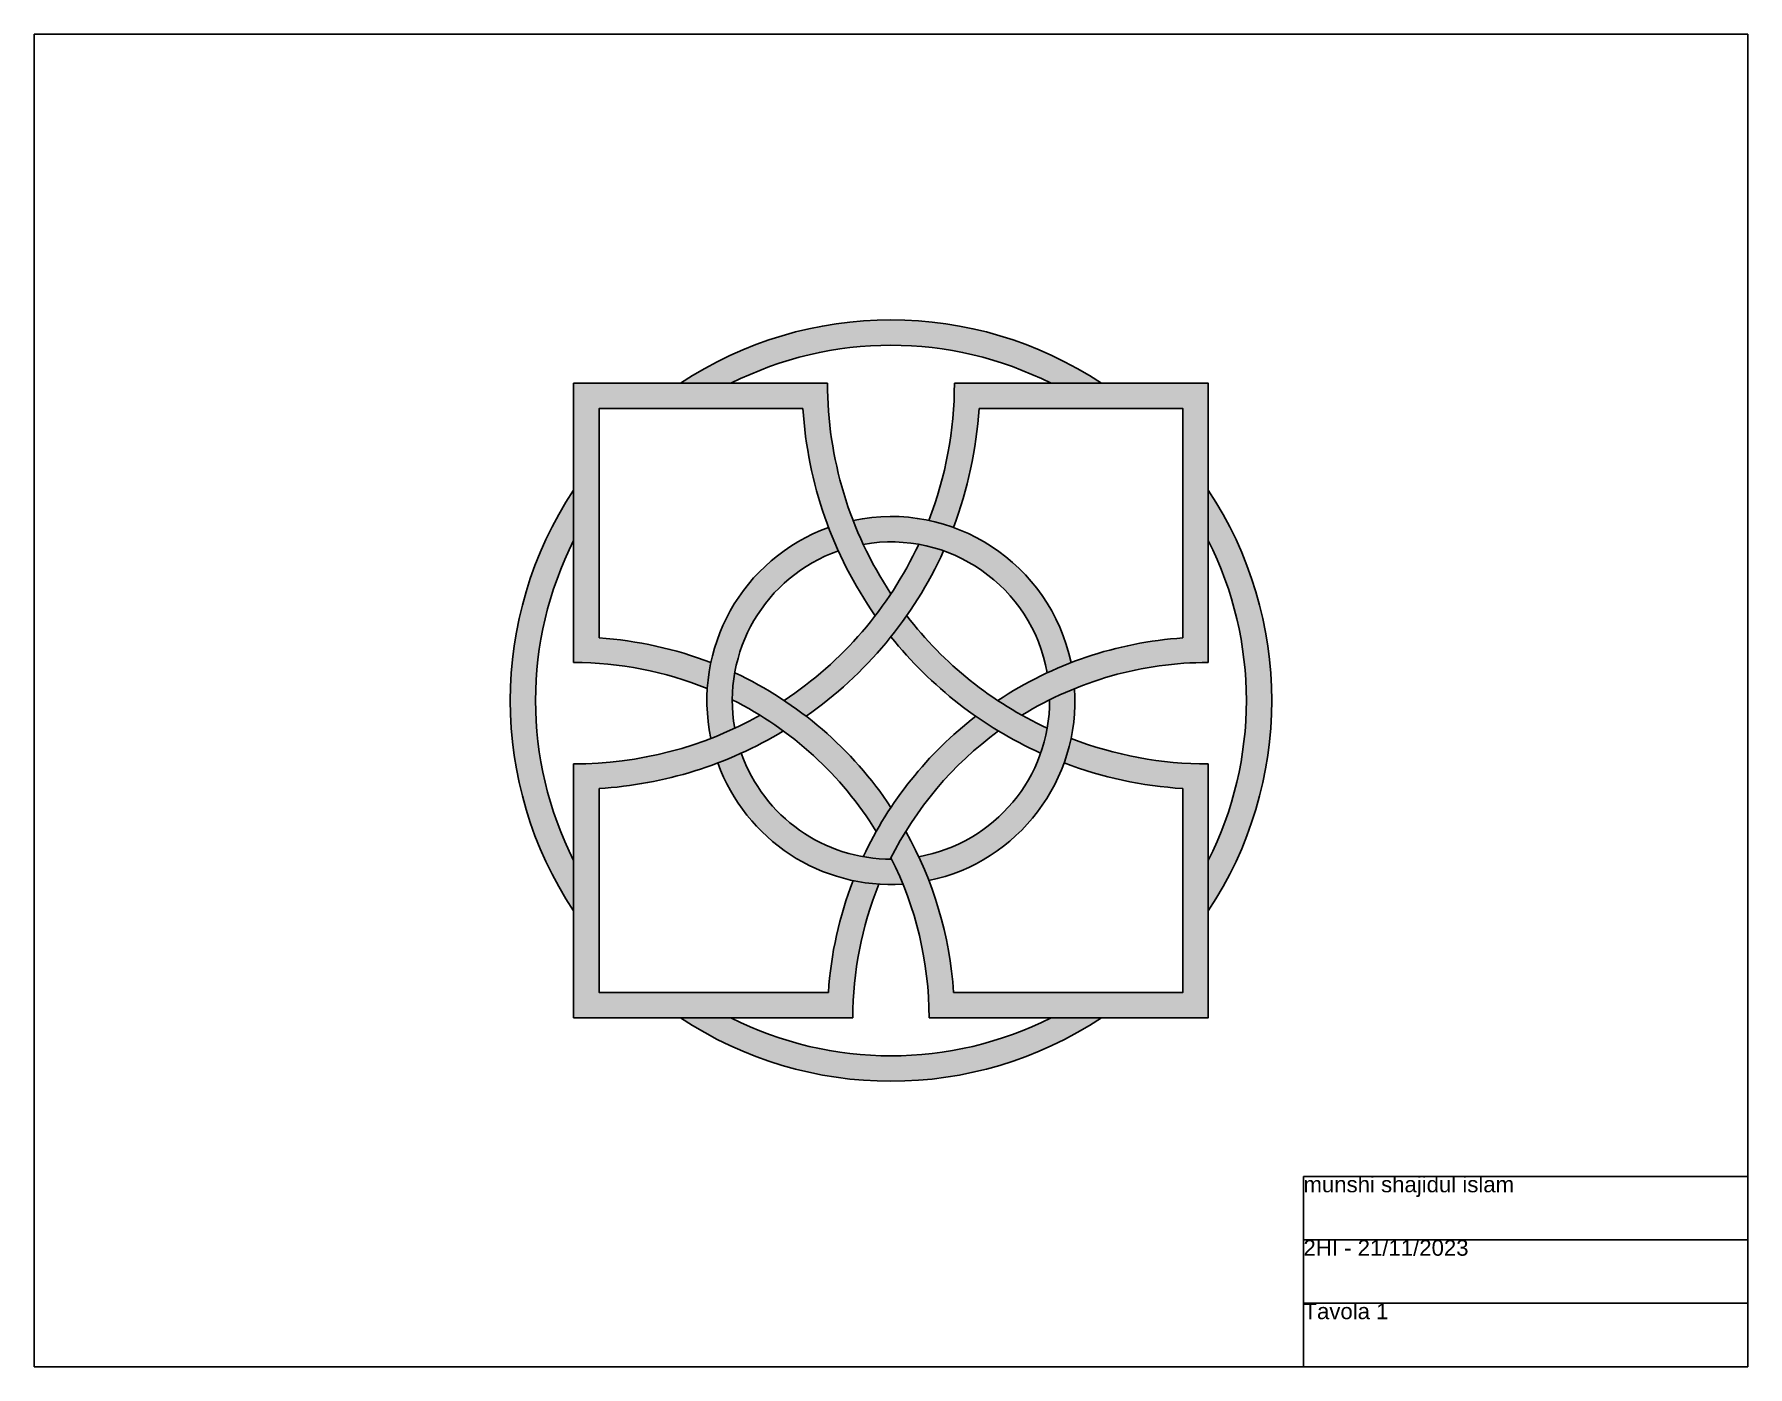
# Model space of a CAD drawing. Header units: millimetres. Extents: x 125 to 2789, y -715 to 698.
# Drawn here: x 1034.7 to 1304.7, y 88.8 to 298.8 of the extents above; entities that cross this region are included whole.
import ezdxf

# ---------------------------------------------------------------- set-up
doc = ezdxf.new("R2010")
doc.units = ezdxf.units.MM
doc.layers.add('squadratura', color=7, linetype='Continuous')
doc.styles.get("Standard").update_dxf_attribs({"font": 'arial.ttf'})

msp = doc.modelspace()

# ---------------------------------------------------------------- texts
at = {"layer": 'squadratura', "char_height": 2.5, "attachment_point": 1}
for s, insert in [('munshi shajidul islam', (1234.65, 118.82)), ('2HI - 21/11/2023', (1234.65, 108.82)), ('Tavola 1', (1234.65, 98.82))]:
    msp.add_mtext_dynamic_manual_height_columns(s, width=70, gutter_width=12.5, heights=[0], dxfattribs=dict(at, insert=insert))

# ---------------------------------------------------------------- hatches: boundary and pattern name
at = {"true_color": 0x000000}
h = msp.add_hatch(color=18, dxfattribs=at)
h.dxf.hatch_style = 1
h.paths.add_polyline_path([(1119.65, 219.04), (1119.65, 226.99, 0.301511), (1119.65, 160.66), (1119.65, 168.61, -0.237915)])
h.paths.add_polyline_path([(1194.87, 243.82), (1202.82, 243.82, 0.301511), (1136.49, 243.82), (1144.44, 243.82, -0.237915)])
h.paths.add_polyline_path([(1219.65, 226.99), (1219.65, 219.04, -0.237915), (1219.65, 168.61), (1219.65, 160.66, 0.301511)])
h.paths.add_polyline_path([(1202.82, 143.82), (1194.87, 143.82, -0.237915), (1144.44, 143.82), (1136.49, 143.82, 0.301511)])
at = {"true_color": 0xcd2027}
h = msp.add_hatch(color=242, dxfattribs=at)
h.dxf.hatch_style = 1
h.paths.add_polyline_path([(1123.65, 239.82), (1155.78, 239.82, 0.137569), (1167.17, 207.19, 0.01776), (1169.65, 210.66, -0.147477), (1159.65, 243.82), (1119.65, 243.82), (1119.65, 199.82, -0.096695), (1140.72, 195.71, -0.035551), (1141.28, 199.79, 0.075625), (1123.65, 203.69)])
at = {"true_color": 0x22346e}
h = msp.add_hatch(color=159, dxfattribs=at)
h.dxf.hatch_style = 1
h.paths.add_polyline_path([(1152.71, 189.02, 0.019854), (1149.02, 191.5, -0.128582), (1119.65, 183.82), (1119.65, 143.82), (1163.65, 143.82, -0.096695), (1167.77, 164.89, -0.035551), (1163.69, 165.45, 0.075625), (1159.79, 147.82), (1123.65, 147.82), (1123.65, 179.95, 0.120653)])
h.paths.add_polyline_path([(1183.53, 239.82), (1215.65, 239.82), (1215.65, 203.69, 0.130475), (1186.49, 193.82, 0.018543), (1190.28, 191.5, -0.138906), (1219.65, 199.82), (1219.65, 243.82), (1179.65, 243.82, -0.092422), (1175.62, 222.2, -0.034662), (1179.49, 221.11, 0.075225)])
at = {"true_color": 0x000000}
h = msp.add_hatch(color=18, dxfattribs=at)
h.dxf.hatch_style = 1
h.paths.add_polyline_path([(1161.36, 217.41, -0.01565), (1159.82, 221.11, 0.37418), (1141.28, 187.86, 0.017049), (1145.04, 189.46, -0.367342)])
h.paths.add_polyline_path([(1163.69, 222.2, 0.017049), (1165.29, 218.44, -0.414214), (1194.27, 198.19, -0.017049), (1198.03, 199.79, 0.414214)])
h.paths.add_polyline_path([(1198.59, 195.71, 0.0193), (1194.65, 193.93, -0.36493), (1174.02, 169.21, -0.017049), (1175.62, 165.45, 0.373167)])
h.paths.add_polyline_path([(1146.07, 185.53, -0.01565), (1142.37, 183.99, 0.334183), (1171.54, 164.89, 0.0193), (1169.76, 168.83, -0.319505)])
h = msp.add_hatch(color=7)
h.dxf.hatch_style = 1
h.paths.add_polyline_path([(1177.95, 217.41, 0.040682), (1174.02, 218.44, -0.137935), (1152.82, 193.82, -0.01776), (1156.29, 191.34, 0.134793)])
h.paths.add_polyline_path([(1186.59, 189.02, -0.01664), (1183.02, 191.34, 0.119881), (1165.29, 169.21, 0.042812), (1169.54, 168.83, -0.119697)])
at = {"true_color": 0x58ba48}
h = msp.add_hatch(color=85, dxfattribs=at)
h.dxf.hatch_style = 1
h.paths.add_polyline_path([(1172.13, 207.19, -0.016188), (1169.65, 203.87, 0.118347), (1193.24, 185.53, 0.040682), (1194.27, 189.46, -0.119881)])
h.paths.add_polyline_path([(1145.04, 198.19, 0.042812), (1144.65, 193.93, -0.139884), (1167.33, 173.2, -0.018543), (1169.65, 176.99, 0.137935)])
at = {"true_color": 0xcd2027}
h = msp.add_hatch(color=242, dxfattribs=at)
h.dxf.hatch_style = 1
h.paths.add_polyline_path([(1171.97, 173.2, 0.02124), (1169.65, 169.04, -0.11732), (1175.65, 143.82), (1219.65, 143.82), (1219.65, 183.82, -0.092422), (1198.03, 187.86, -0.034662), (1196.94, 183.99, 0.075225), (1215.65, 179.95), (1215.65, 147.82), (1179.52, 147.82, 0.111662)])

# ---------------------------------------------------------------- linework, layer by layer
for points in [[(1159.65, 243.82), (1119.65, 243.82), (1119.65, 199.82)], [(1219.65, 199.82), (1219.65, 243.82), (1179.65, 243.82)], [(1155.78, 239.82), (1123.65, 239.82), (1123.65, 203.69)], [(1215.65, 203.69), (1215.65, 239.82), (1183.53, 239.82)], [(1119.65, 183.82), (1119.65, 143.82), (1163.65, 143.82)], [(1175.65, 143.82), (1219.65, 143.82), (1219.65, 183.82)], [(1123.65, 179.95), (1123.65, 147.82), (1159.79, 147.82)], [(1179.52, 147.82), (1215.65, 147.82), (1215.65, 179.95)]]:
    msp.add_lwpolyline(points)
for centre, radius, start, end in [((1169.65, 193.82), 60, 56.4427, 123.5573), ((1169.65, 193.82), 56, 63.2345, 116.7655), ((1219.65, 243.82), 60, 180, 213.5573), ((1119.65, 243.82), 60, 338.8784, 0), ((1219.65, 243.82), 64, 183.5833, 214.9152), ((1119.65, 243.82), 64, 339.2088, 356.4167), ((1169.65, 193.82), 60, 146.4427, 213.5573), ((1169.65, 193.82), 60, 326.4427, 33.5573), ((1169.65, 193.82), 29, 11.878, 101.878), ((1169.65, 193.82), 56, 153.2345, 206.7655), ((1169.65, 193.82), 29, 109.8187, 191.878), ((1169.65, 193.82), 25, 10.0573, 100.0573), ((1169.65, 193.82), 56, 333.2345, 26.7655), ((1169.65, 193.82), 25, 109.3758, 190.0573), ((1119.65, 243.82), 60, 303.5573, 334.9715), ((1119.65, 243.82), 64, 304.9152, 335.6224), ((1219.65, 243.82), 60, 217.6272, 244.9715), ((1119.65, 143.82), 60, 68.8784, 86.1774), ((1219.65, 243.82), 64, 218.6248, 245.6224), ((1219.65, 143.82), 60, 93.8226, 123.5573), ((1119.65, 143.82), 56, 67.9077, 90), ((1219.65, 143.82), 56, 90, 121.6326), ((1119.65, 143.82), 60, 33.5573, 64.9715), ((1169.65, 193.82), 29, 281.878, 3.7337), ((1119.65, 143.82), 56, 31.6326, 63.4849), ((1169.65, 193.82), 25, 280.0573, 0.2516), ((1119.65, 243.82), 60, 270, 299.3081), ((1119.65, 243.82), 64, 273.5833, 301.1019), ((1219.65, 143.82), 60, 127.6272, 154.9715), ((1219.65, 143.82), 56, 126.1823, 153.4849), ((1219.65, 243.82), 60, 248.8784, 270), ((1169.65, 193.82), 29, 199.8187, 273.7337), ((1169.65, 193.82), 25, 199.3758, 270.2516), ((1219.65, 243.82), 64, 249.2088, 266.4167), ((1119.65, 143.82), 60, 3.8226, 29.3081), ((1119.65, 143.82), 56, 0, 26.7655), ((1219.65, 143.82), 60, 158.8784, 176.1774), ((1219.65, 143.82), 56, 157.9077, 180), ((1169.65, 193.82), 60, 236.4427, 303.5573), ((1169.65, 193.82), 56, 243.2345, 296.7655)]:
    msp.add_arc(centre, radius, start, end)
at = {"layer": 'squadratura'}
for p, q in [((1234.65, 88.82), (1234.65, 118.82)), ((1234.65, 118.82), (1304.65, 118.82)), ((1234.65, 108.82), (1304.65, 108.82)), ((1234.65, 98.82), (1304.65, 98.82))]:
    msp.add_line(p, q, dxfattribs=at)
msp.add_lwpolyline([(1034.65, 88.82), (1304.65, 88.82), (1304.65, 298.82), (1034.65, 298.82), (1034.65, 88.82)], dxfattribs=at)

msp.set_redraw_order([(e.dxf.handle, doc.entitydb.next_handle()) for e in msp.query("TEXT MTEXT ATTDEF DIMENSION ARC_DIMENSION")])  # texts and dimensions are drawn at this point

doc.saveas('drawing.dxf')
